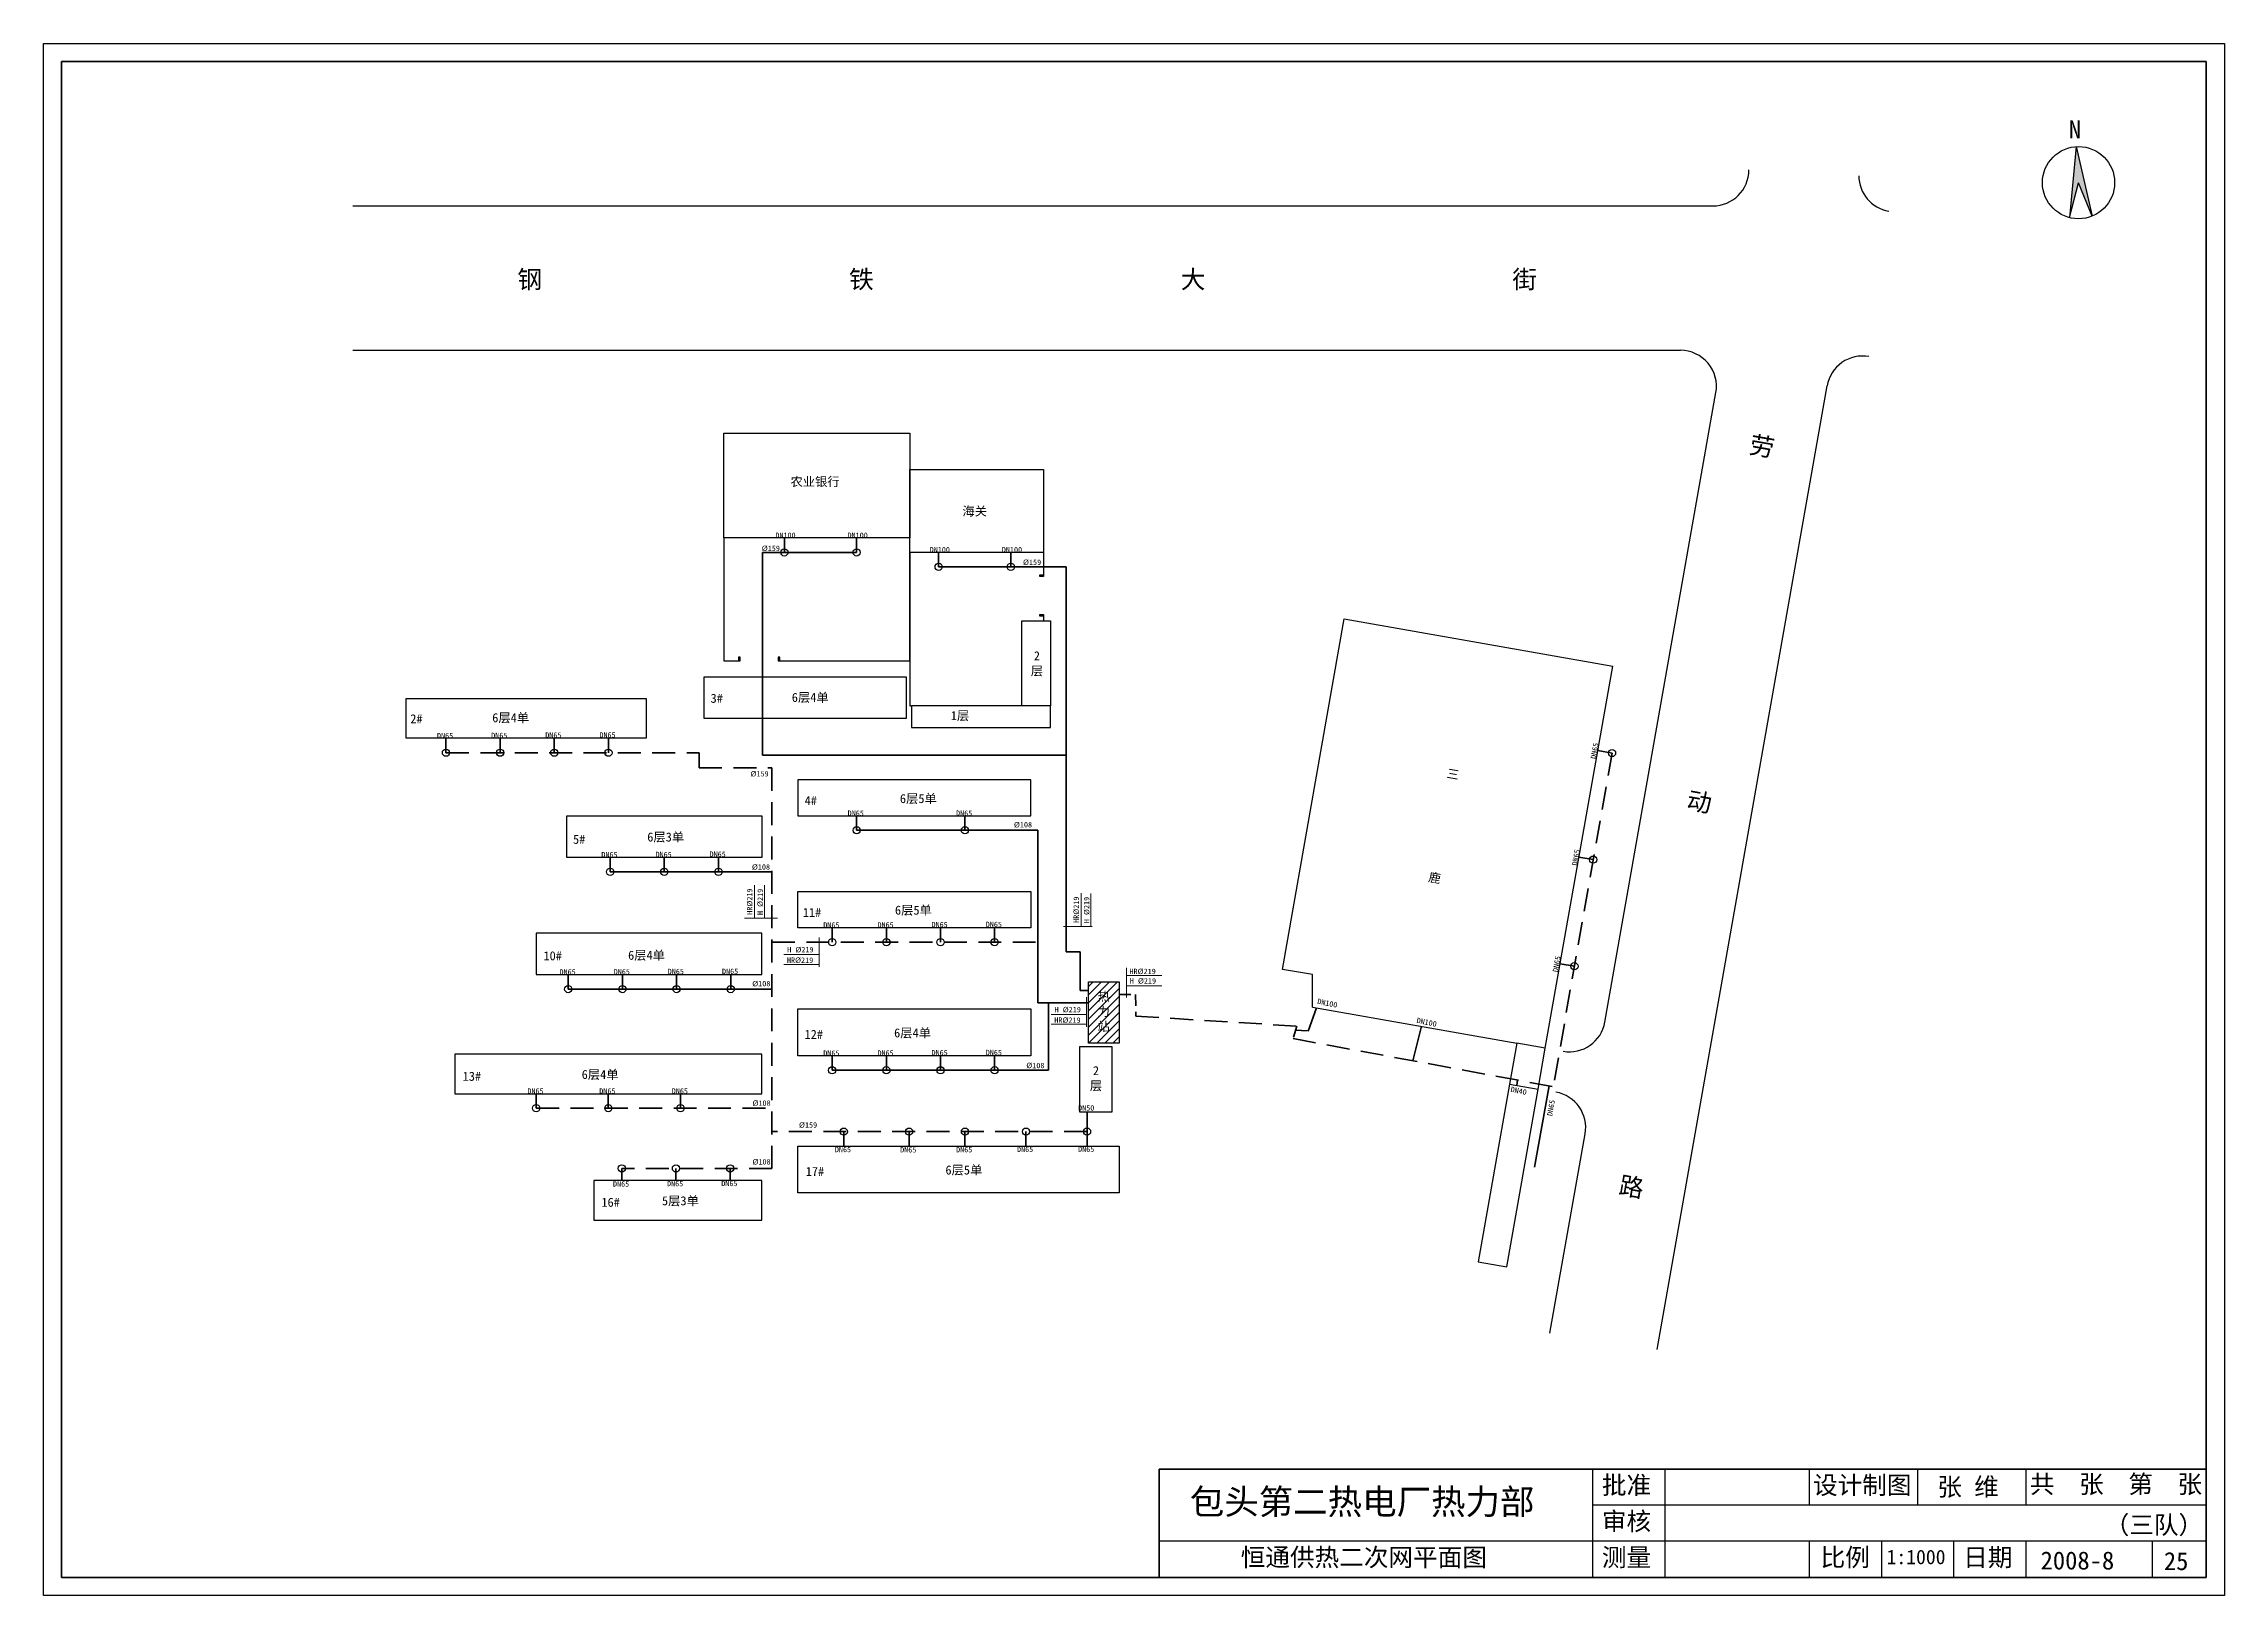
# Model space of a CAD drawing. Header units: millimetres. Extents: x 710 to 1314, y 285 to 715.
import ezdxf

# ---------------------------------------------------------------- set-up
doc = ezdxf.new("R2010")
doc.units = ezdxf.units.MM
doc.linetypes.add('DASHED2', pattern=[9.525, 6.35, -3.175])
doc.layers.add('围栏', color=3, linetype='Continuous')
doc.layers.add('边线', color=1, linetype='Continuous')
doc.layers.add('标注', color=7, linetype='Continuous', lineweight=18)
doc.layers.add('管道', color=7, linetype='Continuous', lineweight=50)

msp = doc.modelspace()

# ---------------------------------------------------------------- hatches: boundary and pattern name
msp.add_hatch(color=256).paths.add_polyline_path([(1273.15, 686.79), (1271.27, 667.14), (1273.79, 676.81), (1277.54, 667.54)])
at = {"layer": '标注'}
h = msp.add_hatch(dxfattribs=at)
h.set_pattern_fill('ANSI31', color=5, scale=0.5, style=0)
h.paths.add_polyline_path([(999.59, 438.36), (1008.09, 438.36), (1008.09, 455.36), (999.59, 455.36)])
h.paths.add_polyline_path([(1001.47, 453.2), (1006.12, 453.2), (1006.12, 439.7), (1001.47, 439.7)], flags=24)

# ---------------------------------------------------------------- linework, layer by layer
at = {"lineweight": 40}
for p, q in [((715.18, 290.35), (715.18, 710.35)), ((715.18, 710.35), (1309.18, 710.35)), ((1309.18, 710.35), (1309.18, 290.35)), ((1309.18, 320.35), (1019.18, 320.35)), ((1019.18, 320.35), (1019.18, 290.35)), ((1309.18, 290.35), (715.18, 290.35))]:
    msp.add_line(p, q, dxfattribs=at)
for p, q in [((1273.15, 686.79), (1271.27, 667.14)), ((1273.15, 686.79), (1277.54, 667.54)), ((1271.27, 667.14), (1273.79, 676.81)), ((1277.54, 667.54), (1273.79, 676.81)), ((795.82, 670.36), (1172.48, 670.36)), ((795.82, 630.36), (1163.51, 630.36)), ((1142.6, 444.23), (1173.36, 618.63)), ((1157.06, 353.48), (1204.15, 620.51)), ((898.59, 607.36), (950.09, 607.36)), ((898.59, 578.36), (898.59, 607.36)), ((950.09, 607.36), (950.09, 578.36)), ((950.09, 597.36), (987.09, 597.36)), ((950.09, 574.36), (950.09, 597.36)), ((987.09, 597.36), (987.09, 574.36)), ((950.09, 578.36), (898.59, 578.36)), ((987.09, 574.36), (950.09, 574.36)), ((1053.28, 458.83), (1070.41, 555.97)), ((1070.41, 555.97), (1144.76, 542.86)), ((981.09, 531.86), (981.09, 555.36)), ((981.09, 555.36), (989.09, 555.36)), ((989.09, 555.36), (989.09, 531.86)), ((893.09, 539.86), (949.09, 539.86)), ((893.09, 528.36), (893.09, 539.86)), ((949.09, 539.86), (949.09, 528.36)), ((1126.1, 436.99), (1144.76, 542.86)), ((810.59, 522.86), (810.59, 533.86)), ((810.59, 533.86), (877.09, 533.86)), ((877.09, 533.86), (877.09, 522.86)), ((989.09, 531.86), (950.59, 531.86)), ((950.59, 531.86), (950.59, 525.86)), ((989.09, 531.86), (981.09, 531.86)), ((989.09, 525.86), (989.09, 531.86)), ((949.09, 528.36), (893.09, 528.36)), ((950.59, 525.86), (989.09, 525.86)), ((877.09, 522.86), (810.59, 522.86)), ((919.09, 511.36), (919.09, 501.36)), ((983.59, 511.36), (919.09, 511.36)), ((983.59, 501.36), (983.59, 511.36)), ((855.09, 489.86), (855.09, 501.36)), ((855.09, 501.36), (909.09, 501.36)), ((909.09, 501.36), (909.09, 489.86)), ((919.09, 501.36), (983.59, 501.36)), ((909.09, 489.86), (855.09, 489.86)), ((919.09, 480.36), (983.59, 480.36)), ((919.09, 470.36), (919.09, 480.36)), ((983.59, 480.36), (983.59, 470.36)), ((909.09, 468.86), (846.59, 468.86)), ((846.59, 468.86), (846.59, 457.36)), ((909.09, 457.36), (909.09, 468.86)), ((983.59, 470.36), (919.09, 470.36)), ((846.59, 457.36), (909.09, 457.36)), ((999.59, 438.36), (999.59, 455.36)), ((999.59, 455.36), (1008.09, 455.36)), ((1008.09, 455.36), (1008.09, 438.36)), ((1008.09, 455.36), (1008.09, 448.36)), ((1061.59, 457.36), (1053.28, 458.83)), ((1061.59, 448.36), (1061.59, 457.36)), ((919.09, 447.86), (983.59, 447.86)), ((919.09, 434.86), (919.09, 447.86)), ((983.59, 447.86), (983.59, 434.86)), ((1061.59, 448.36), (1118.22, 438.38)), ((909.09, 435.36), (824.09, 435.36)), ((824.09, 435.36), (824.09, 424.36)), ((909.09, 424.36), (909.09, 435.36)), ((1006.09, 437.36), (997.09, 437.36)), ((997.09, 437.36), (997.09, 419.36)), ((1008.09, 438.36), (999.59, 438.36)), ((1006.09, 419.36), (1006.09, 437.36)), ((1118.22, 438.38), (1116.22, 427.05)), ((1126.1, 436.99), (1118.22, 438.38)), ((1124.1, 425.66), (1126.1, 436.99)), ((983.59, 434.86), (919.09, 434.86)), ((824.09, 424.36), (909.09, 424.36)), ((1116.22, 427.05), (1107.54, 377.81)), ((1115.42, 376.42), (1124.1, 425.66)), ((1116.22, 427.05), (1124.1, 425.66)), ((997.09, 419.36), (1006.09, 419.36)), ((1127.4, 358.02), (1137.13, 413.21)), ((919.09, 409.86), (1008.09, 409.86)), ((919.09, 396.86), (919.09, 409.86)), ((1008.09, 409.86), (1008.09, 396.86)), ((909.09, 400.36), (862.59, 400.36)), ((862.59, 400.36), (862.59, 389.36)), ((909.09, 389.36), (909.09, 400.36)), ((1008.09, 396.86), (919.09, 396.86)), ((862.59, 389.36), (909.09, 389.36)), ((1107.54, 377.81), (1115.42, 376.42)), ((1139.18, 320.35), (1139.18, 290.35)), ((1159.18, 320.35), (1159.18, 290.35)), ((1199.18, 320.35), (1199.18, 310.35)), ((1229.22, 320.35), (1229.22, 310.35)), ((1259.18, 320.35), (1259.18, 310.35)), ((1309.18, 310.35), (1139.18, 310.35)), ((1309.18, 300.35), (1019.18, 300.35)), ((1199.18, 300.35), (1199.18, 290.35)), ((1219.18, 300.35), (1219.18, 290.35)), ((1239.18, 300.35), (1239.18, 290.35)), ((1259.18, 300.35), (1259.18, 290.35)), ((1294.18, 300.35), (1294.18, 290.35))]:
    msp.add_line(p, q)
for centre, radius in [((1273.79, 676.81), 10), ((915.34, 574.36), 1), ((935.34, 574.36), 1), ((958.07, 570.36), 1), ((978.07, 570.36), 1), ((821.62, 518.86), 1), ((836.62, 518.86), 1), ((851.62, 518.86), 1), ((866.62, 518.86), 1), ((1144.58, 518.77), 1), ((935.37, 497.36), 1), ((965.37, 497.36), 1), ((1139.37, 489.23), 1), ((867.09, 485.86), 1), ((882.09, 485.86), 1), ((897.09, 485.86), 1), ((928.59, 466.36), 1), ((943.59, 466.36), 1), ((958.59, 466.36), 1), ((973.59, 466.36), 1), ((1134.16, 459.68), 1), ((855.49, 453.36), 1), ((870.49, 453.36), 1), ((885.49, 453.36), 1), ((900.49, 453.36), 1), ((928.59, 430.86), 1), ((943.59, 430.86), 1), ((958.59, 430.86), 1), ((973.59, 430.86), 1), ((846.59, 420.36), 1), ((866.59, 420.36), 1), ((886.59, 420.36), 1), ((931.8, 413.86), 1), ((949.89, 413.86), 1), ((965.37, 413.86), 1), ((982.27, 413.86), 1), ((999.17, 413.86), 1), ((870.33, 403.68), 1), ((885.33, 403.68), 1), ((900.33, 403.68), 1)]:
    msp.add_circle(centre, radius)
for centre, start, end in [((1172.48, 680.36), 270, 0), ((1222.94, 678.75), 180, 260), ((1163.51, 620.36), 350, 90), ((1214, 618.78), 80, 170), ((1132.76, 445.97), 260, 350), ((1127.29, 414.95), 350, 80)]:
    msp.add_arc(centre, 10, start, end)
at = {"layer": '围栏'}
for p, q in [((898.59, 578.36), (898.59, 544.36)), ((950.09, 544.36), (950.09, 574.36)), ((950.09, 574.36), (950.09, 531.86)), ((987.09, 574.36), (987.09, 567.68)), ((986.09, 568.18), (987.09, 568.18)), ((986.09, 567.68), (986.09, 568.18)), ((987.09, 567.68), (986.09, 567.68)), ((986.09, 556.68), (986.09, 557.18)), ((986.09, 557.18), (987.09, 557.18)), ((987.09, 556.68), (986.09, 556.68)), ((987.09, 557.18), (987.09, 555.36)), ((898.59, 544.36), (903.13, 544.36)), ((903.13, 545.36), (902.63, 545.36)), ((902.63, 545.36), (902.63, 544.36)), ((903.13, 544.36), (903.13, 545.36)), ((913.63, 545.36), (913.63, 544.36)), ((914.13, 545.36), (913.63, 545.36)), ((913.63, 544.36), (950.09, 544.36)), ((914.13, 544.36), (914.13, 545.36)), ((950.09, 531.86), (950.59, 531.86))]:
    msp.add_line(p, q, dxfattribs=at)
at = {"layer": '标注'}
for p, q in [((907.1, 472.98), (907.1, 482.16)), ((909.8, 472.98), (909.8, 482.13)), ((997.53, 470.73), (997.53, 479.91)), ((1000.24, 470.73), (1000.24, 479.88)), ((913.42, 472.98), (904.26, 472.98)), ((924.99, 459.51), (924.99, 467.69)), ((1000.61, 470.73), (992.67, 470.73)), ((915.17, 462.91), (924.99, 462.91)), ((915.17, 460.21), (924.99, 460.21)), ((1010.11, 451.03), (1010.11, 459.2)), ((1010.11, 457.1), (1019.86, 457.1)), ((1010.11, 454.27), (1019.86, 454.27)), ((999.04, 442.91), (999.04, 451.09)), ((989.21, 446.31), (999.04, 446.31)), ((989.21, 443.61), (999.04, 443.61))]:
    msp.add_line(p, q, dxfattribs=at)
at = {"layer": '管道'}
for p, q in [((909.32, 518.22), (909.32, 574.36)), ((909.32, 574.36), (935.34, 574.36)), ((915.34, 578.36), (915.34, 574.36)), ((935.34, 578.36), (935.34, 574.36)), ((958.07, 574.36), (958.07, 570.36)), ((978.07, 574.36), (978.07, 570.36)), ((958.07, 570.36), (993.44, 570.36)), ((993.44, 463.69), (993.44, 570.36)), ((821.62, 522.86), (821.62, 518.86)), ((836.62, 522.86), (836.62, 518.86)), ((851.62, 522.86), (851.62, 518.86)), ((866.62, 522.86), (866.62, 518.86)), ((1140.64, 519.47), (1144.58, 518.77)), ((891.72, 518.86), (891.72, 514.68)), ((993.44, 518.22), (909.32, 518.22)), ((935.37, 501.36), (935.37, 497.36)), ((965.37, 501.36), (965.37, 497.36)), ((985.54, 497.36), (935.37, 497.36)), ((985.54, 449.55), (985.54, 497.36)), ((867.09, 489.86), (867.09, 485.86)), ((882.09, 489.86), (882.09, 485.86)), ((897.09, 489.86), (897.09, 485.86)), ((1135.43, 489.92), (1139.37, 489.23)), ((867.09, 485.86), (911.92, 485.86)), ((928.59, 470.36), (928.59, 466.36)), ((943.59, 470.36), (943.59, 466.36)), ((958.59, 470.36), (958.59, 466.36)), ((973.59, 470.36), (973.59, 466.36)), ((997.27, 463.69), (993.44, 463.69)), ((997.27, 452.94), (997.27, 463.69)), ((1130.22, 460.38), (1134.16, 459.68)), ((855.49, 457.36), (855.49, 453.36)), ((855.49, 453.36), (911.92, 453.36)), ((870.49, 457.36), (870.49, 453.36)), ((885.49, 457.36), (885.49, 453.36)), ((900.49, 457.36), (900.49, 453.36)), ((999.59, 449.55), (985.54, 449.55)), ((988.53, 449.55), (988.53, 430.86)), ((999.59, 452.94), (997.27, 452.94)), ((1060.43, 441.74), (1062.69, 448.17)), ((1089.41, 433.5), (1091.84, 443.04)), ((928.59, 434.86), (928.59, 430.86)), ((988.53, 430.86), (928.59, 430.86)), ((943.59, 434.86), (943.59, 430.86)), ((958.59, 434.86), (958.59, 430.86)), ((973.59, 434.86), (973.59, 430.86)), ((846.59, 424.36), (846.59, 420.36)), ((866.59, 424.36), (866.59, 420.36)), ((886.59, 424.36), (886.59, 420.36)), ((1118.43, 428.14), (1118.18, 426.71)), ((1127.18, 426.52), (1123.14, 404.03)), ((999.17, 413.86), (999.17, 419.36)), ((931.8, 413.86), (931.8, 409.86)), ((949.89, 413.86), (949.89, 409.86)), ((965.37, 413.86), (965.37, 409.86)), ((982.27, 413.86), (982.27, 409.86)), ((999.17, 413.86), (999.17, 409.86)), ((870.33, 403.68), (870.33, 400.36)), ((885.33, 403.68), (885.33, 400.36)), ((900.33, 403.68), (900.33, 400.36))]:
    msp.add_line(p, q, dxfattribs=at)
at = {"layer": '管道', "linetype": 'DASHED2'}
for p, q in [((821.62, 518.86), (891.72, 518.86)), ((891.72, 514.68), (911.92, 514.68)), ((911.92, 514.68), (911.92, 403.68)), ((1144.58, 518.77), (1128.31, 426.31)), ((911.92, 466.36), (985.54, 466.36)), ((1012.73, 445.86), (1057.31, 443.09)), ((1056.23, 439.63), (1128.31, 426.31)), ((846.59, 420.36), (911.92, 420.36)), ((999.17, 413.86), (911.92, 413.86)), ((911.92, 403.68), (870.33, 403.68))]:
    msp.add_line(p, q, dxfattribs=at)
at = {"layer": '管道', "linetype": 'DASHED2', "ltscale": 0.5}
for p, q in [((1008.09, 451.86), (1012.59, 451.86)), ((1012.59, 451.86), (1012.73, 445.86)), ((1057.31, 443.09), (1056.23, 439.63)), ((1056.96, 441.97), (1060.43, 441.74))]:
    msp.add_line(p, q, dxfattribs=at)
at = {"layer": '边线'}
for p, q in [((710.18, 715.35), (1314.18, 715.35)), ((710.18, 285.35), (710.18, 715.35)), ((1314.18, 715.35), (1314.18, 285.35)), ((1314.18, 285.35), (710.18, 285.35))]:
    msp.add_line(p, q, dxfattribs=at)

# ---------------------------------------------------------------- texts
at = {"attachment_point": 1}
for s, insert, char_height, width in [('N', (1271.1, 694.06), 5, 13.437), ('{\\fSimHei|b0|i0|c134|p2;包头第二热电厂热力部}', (1027.63, 314.81), 7, 133.3392), ('{\\fFangSong_GB2312|b0|i0|c134|p49;批准}', (1141.77, 318.41), 5, 88.5221), ('{\\fFangSong_GB2312|b0|i0|c134|p49;设计制图}', (1200.24, 318.41), 5, 88.5221), ('{\\fFangSong_GB2312|b0|i0|c134|p49;共  张  第  张}', (1260.32, 318.68), 5, 88.5221), ('{\\fFangSong_GB2312|b0|i0|c134|p49;审核}', (1141.77, 308.41), 5, 88.5221), ('{\\fSimSun|b0|i0|c134|p54;恒通供热二次网平面图}', (1041.74, 298.43), 5, 131.3758), ('{\\fFangSong_GB2312|b0|i0|c134|p49;测量}', (1141.77, 298.41), 5, 88.5221), ('{\\fFangSong_GB2312|b0|i0|c134|p49;比例}', (1202.36, 298.41), 5, 88.5221), ('{\\fFangSong_GB2312|b0|i0|c134|p49;日期}', (1241.85, 298.41), 5, 88.5221)]:
    msp.add_mtext(s, dxfattribs=dict(at, insert=insert, char_height=char_height, width=width))
at = {"layer": '标注'}
for s, insert, char_height, width, attachment_point in [('{\\fSimSun|b0|i0|c134|p54;钢                         铁                         大                         街}   ', (841.41, 652.53), 5, 382.7017, 1), ('{\\fSimSun|b0|i0|c134|p54;农业银行}', (917.03, 595.23), 2.5, 16.0853, 1), ('{\\fSimSun|b0|i0|c134|p54;海关}', (964.65, 587.04), 2.5, 12.1428, 1), ('DN100', (912.85, 579.86), 1.5, 6.3469, 1), ('DN100', (932.84, 579.86), 1.5, 6.3469, 1), ('%%C159', (909.08, 576.25), 1.5, 10.4897, 1), ('DN100', (955.59, 575.86), 1.5, 6.3469, 1), ('DN100', (975.58, 575.86), 1.5, 6.3469, 1), ('%%C159', (981.43, 572.39), 1.5, 10.4897, 1), ('2{\\fSimSun|b0|i0|c134|p54;层}', (985.3, 543.47), 2.5, 1.9978, 5), ('3#', (894.91, 535.19), 2.5, 5.939, 1), ('6{\\fSimSun|b0|i0|c134|p54;层}4{\\fSimSun|b0|i0|c134|p54;单}', (917.4, 535.44), 2.5, 20.5301, 1), ('2#', (811.74, 529.5), 2.5, 5.939, 1), ('6{\\fSimSun|b0|i0|c134|p54;层}4{\\fSimSun|b0|i0|c134|p54;单}', (834.44, 529.8), 2.5, 20.5301, 1), ('1{\\fSimSun|b0|i0|c134|p54;层}', (961.43, 530.39), 2.5, 7.9911, 1), ('DN65', (819.13, 524.36), 1.5, 6.3469, 1), ('DN65', (834.15, 524.4), 1.5, 6.3469, 1), ('DN65', (849.12, 524.49), 1.5, 6.3469, 1), ('DN65', (864.13, 524.53), 1.5, 6.3469, 1), ('%%C159', (905.95, 513.78), 1.5, 10.4897, 1), ('6{\\fSimSun|b0|i0|c134|p54;层}5{\\fSimSun|b0|i0|c134|p54;单}', (947.35, 507.4), 2.5, 20.5301, 1), ('4#', (920.95, 506.84), 2.5, 5.939, 1), ('DN65', (932.87, 502.86), 1.5, 6.3469, 1), ('DN65', (962.89, 502.86), 1.5, 6.3469, 1), ('5#', (856.82, 496.11), 2.5, 5.939, 1), ('6{\\fSimSun|b0|i0|c134|p54;层}3{\\fSimSun|b0|i0|c134|p54;单}', (877.37, 496.75), 2.5, 20.5301, 1), ('%%C108', (978.92, 499.65), 1.5, 9.9494, 1), ('DN65', (864.65, 491.36), 1.5, 6.3469, 1), ('DN65', (879.67, 491.4), 1.5, 6.3469, 1), ('DN65', (894.63, 491.49), 1.5, 6.3469, 1), ('%%C108', (906.35, 487.94), 1.5, 9.9494, 1), ('11#', (920.46, 475.85), 2.5, 5.939, 1), ('DN65', (926.12, 471.86), 1.5, 6.3469, 1), ('DN65', (941.14, 471.9), 1.5, 6.3469, 1), ('6{\\fSimSun|b0|i0|c134|p54;层}5{\\fSimSun|b0|i0|c134|p54;单}', (945.98, 476.48), 2.5, 20.5301, 1), ('DN65', (956.11, 471.99), 1.5, 6.3469, 1), ('DN65', (971.13, 472.03), 1.5, 6.3469, 1), ('H %%C219', (916.15, 465.03), 1.5, 11.8997, 1), ('10#', (848.63, 463.83), 2.5, 5.939, 1), ('6{\\fSimSun|b0|i0|c134|p54;层}4{\\fSimSun|b0|i0|c134|p54;单}', (872.06, 463.99), 2.5, 20.5301, 1), ('HR%%C219', (916.06, 462.12), 1.5, 11.9811, 1), ('HR%%C219', (1010.93, 459.01), 1.5, 11.9811, 1), ('DN65', (853.07, 458.86), 1.5, 6.3469, 1), ('DN65', (868.09, 458.9), 1.5, 6.3469, 1), ('DN65', (883.05, 458.99), 1.5, 6.3469, 1), ('DN65', (898.07, 459.03), 1.5, 6.3469, 1), ('%%C108', (906.44, 455.62), 1.5, 9.9494, 1), ('H %%C219', (1011.02, 456.39), 1.5, 11.8997, 1), ('H %%C219', (990.19, 448.43), 1.5, 11.8997, 1), ('{\\fSimSun|b0|i0|c134|p54;热力站}', (1002.09, 452.58), 2.5, 3.1708, 1), ('12#', (920.94, 442.06), 2.5, 5.939, 1), ('6{\\fSimSun|b0|i0|c134|p54;层}4{\\fSimSun|b0|i0|c134|p54;单}', (945.74, 442.47), 2.5, 20.5301, 1), ('HR%%C219', (990.11, 445.52), 1.5, 11.9811, 1), ('DN65', (926.12, 436.36), 1.5, 6.3469, 1), ('DN65', (941.14, 436.4), 1.5, 6.3469, 1), ('DN65', (956.11, 436.49), 1.5, 6.3469, 1), ('DN65', (971.13, 436.53), 1.5, 6.3469, 1), ('13#', (826.25, 430.45), 2.5, 5.939, 1), ('6{\\fSimSun|b0|i0|c134|p54;层}4{\\fSimSun|b0|i0|c134|p54;单}', (859.21, 430.96), 2.5, 20.5301, 1), ('%%C108', (982.34, 432.94), 1.5, 9.9494, 1), ('2{\\fSimSun|b0|i0|c134|p54;层}', (1001.66, 428.52), 2.5, 1.9978, 5), ('DN65', (844.17, 425.86), 1.5, 6.3469, 1), ('DN65', (864.08, 425.86), 1.5, 6.3469, 1), ('DN65', (884.16, 425.86), 1.5, 6.3469, 1), ('%%C108', (906.52, 422.52), 1.5, 9.9494, 1), ('DN50', (996.7, 421.19), 1.5, 6.3469, 1), ('%%C159', (919.39, 416.46), 1.5, 10.4897, 1), ('%%C108', (906.52, 406.25), 1.5, 9.9494, 1), ('DN65', (929.34, 409.66), 1.5, 6.3469, 1), ('DN65', (947.42, 409.58), 1.5, 6.3469, 1), ('6{\\fSimSun|b0|i0|c134|p54;层}5{\\fSimSun|b0|i0|c134|p54;单}', (959.96, 404.48), 2.5, 20.5301, 1), ('DN65', (962.92, 409.62), 1.5, 6.3469, 1), ('DN65', (979.78, 409.72), 1.5, 6.3469, 1), ('DN65', (996.7, 409.76), 1.5, 6.3469, 1), ('DN65', (867.88, 400.12), 1.5, 6.3469, 1), ('DN65', (882.85, 400.22), 1.5, 6.3469, 1), ('DN65', (897.87, 400.26), 1.5, 6.3469, 1), ('17#', (921.26, 404.07), 2.5, 5.939, 1), ('16#', (864.68, 395.53), 2.5, 5.939, 1), ('5{\\fSimSun|b0|i0|c134|p54;层}3{\\fSimSun|b0|i0|c134|p54;单}', (881.45, 395.95), 2.5, 20.5301, 1), ('{\\fKaiTi_GB2312|b0|i0|c134|p49;张 维}', (1234.67, 317.96), 5, 30.3874, 1), ('{\\fKaiTi_GB2312|b0|i0|c134|p49;（三队）}', (1281.02, 307.39), 5, 30.3874, 1), ('{\\H0.8x;1:1000}', (1220.62, 298), 5, 42.6517, 1), ('2008-8', (1263.27, 297.53), 5, 42.6517, 1), ('25', (1297.42, 297.36), 5, 42.6517, 1)]:
    msp.add_mtext(s, dxfattribs=dict(at, insert=insert, char_height=char_height, width=width, attachment_point=attachment_point))
at = {"layer": '标注', "attachment_point": 1}
for s, insert, char_height, width, rotation in [('{\\fSimSun|b0|i0|c134|p54;劳\\P\\P\\P\\P\\P\\P\\P\\P\\P\\P\\P\\P动\\P\\P\\P\\P\\P\\P\\P\\P\\P\\P\\P\\P\\P路}', (1183.23, 606.83), 5, 5.7693, 350), ('DN65', (1138.61, 517.3), 1.5, 3.6701, 80.02028), ('{\\fSimSun|b0|i0|c134|p54;三\\P\\P\\P\\P\\P\\P\\P鹿}', (1099.07, 514.45), 2.5, 0.4484, 350), ('DN65', (1133.43, 487.74), 1.5, 3.6701, 80.02028), ('HR%%C219', (904.98, 473.96), 1.5, 11.8997, 90), ('H %%C219', (907.89, 473.87), 1.5, 11.9811, 90), ('HR%%C219', (995.42, 471.71), 1.5, 11.8997, 90), ('H %%C219', (998.32, 471.63), 1.5, 11.9811, 90), ('DN65', (1128.11, 458.23), 1.5, 3.6701, 80.02028), ('DN100', (1063.15, 450.75), 1.5, 3.6701, 348.6546), ('DN100', (1090.65, 445.47), 1.5, 3.6701, 348.6546), ('DN40', (1116.68, 426.35), 1.5, 3.6701, 348.6546), ('DN65', (1126.54, 418.35), 1.5, 3.6701, 80.02028)]:
    msp.add_mtext(s, dxfattribs=dict(at, insert=insert, char_height=char_height, width=width, rotation=rotation))

doc.saveas('drawing.dxf')
